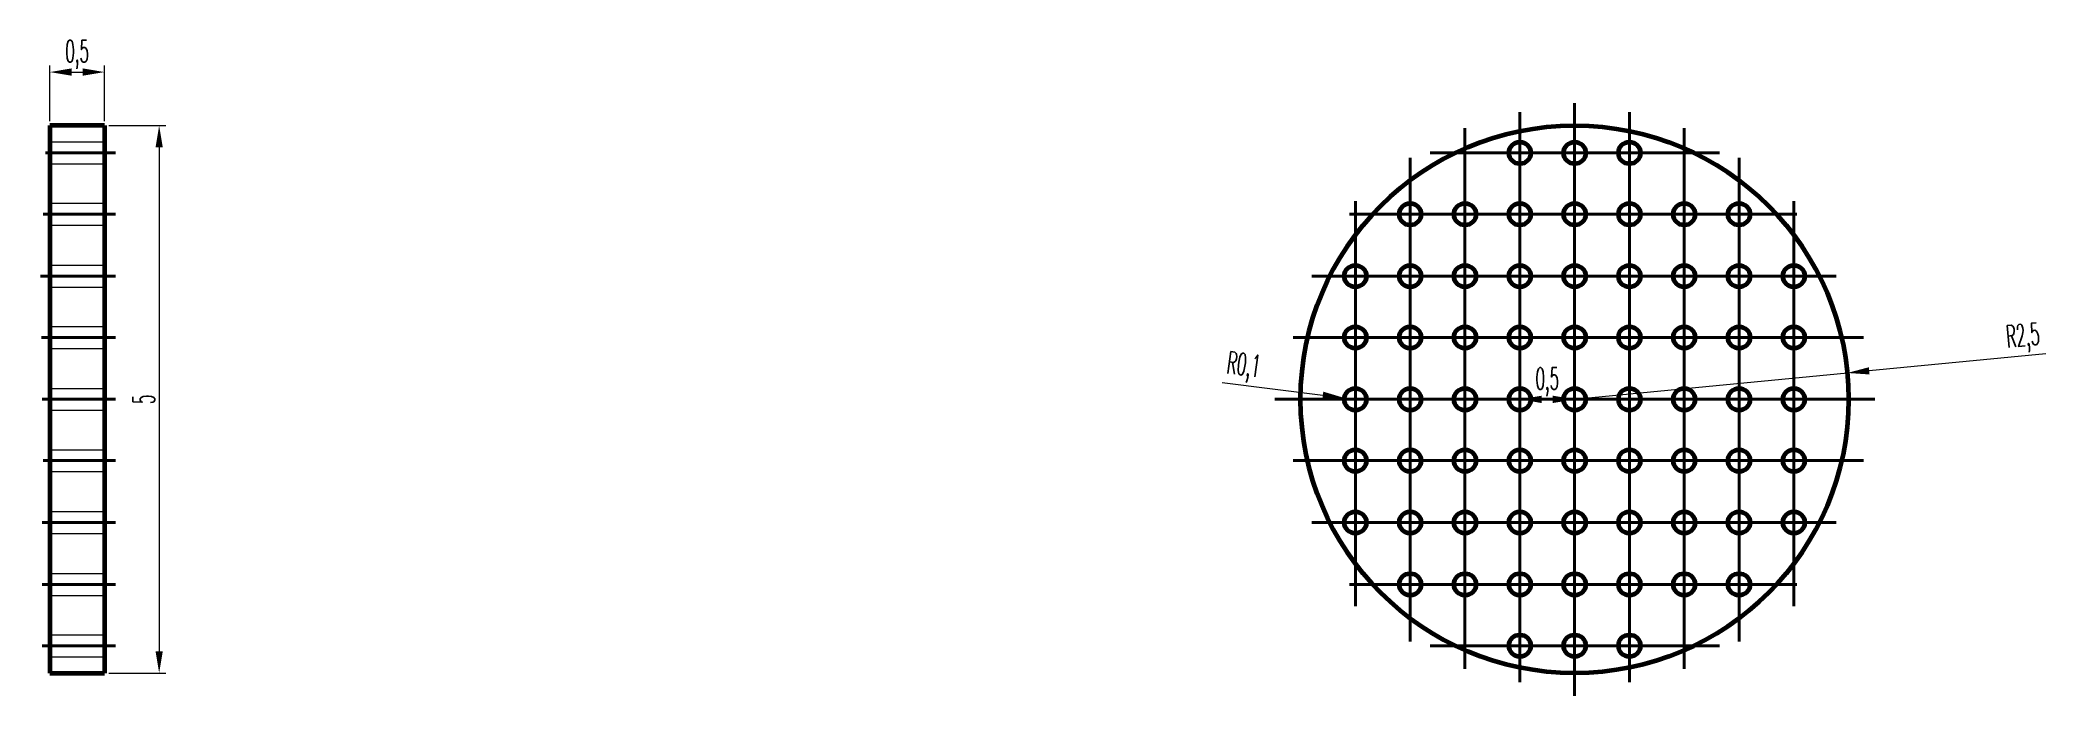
# Model space of a CAD drawing. Header units: millimetres. Extents: x -44 to 61, y -2 to 44.
# Drawn here: x 42.56 to 60.94, y -1.85 to 4.14 of the extents above; entities that cross this region are included whole.
import ezdxf

# ---------------------------------------------------------------- set-up
doc = ezdxf.new("R2010")
doc.units = ezdxf.units.MM
doc.linetypes.add('CENTRO2', pattern=[28.575, 19.05, -3.175, 3.175, -3.175])
doc.linetypes.add('JIS_02_1.2', pattern=[2.5, 1.25, -1.25])
for name, color, linetype, lineweight in [('Aristas Ocultas', 1, 'JIS_02_1.2', 20), ('Contorno', 5, 'Continuous', 60), ('Cotas', 6, 'Continuous', 20), ('Ejes', 3, 'CENTRO2', 40)]:
    doc.layers.add(name, color=color, linetype=linetype, lineweight=lineweight)
doc.styles.get("Standard").update_dxf_attribs({"font": 'romans.shx', "width": 0.5})
doc.dimstyles.new('ISO-25', dxfattribs={"dimscale": 0.2, "dimtxt": 1, "dimasz": 1, "dimexe": 0.3, "dimexo": 0.2, "dimgap": 0.2, "dimtad": 1, "dimtxsty": 'Standard', "dimcen": 2.5, "dimclrd": 256, "dimclre": 6, "dimclrt": 6, "dimadec": 0, "dimazin": 0, "dimtfac": 1, "dimtmove": 0, "dimatfit": 3, "dimfxl": 1, "dimtfillclr": 6, "dimlwd": 20, "dimlwe": 20, "dimarcsym": 0})

msp = doc.modelspace()

# ---------------------------------------------------------------- blocks, each defined once
blk = doc.blocks.new('*D1')
at = {"layer": 'Cotas', "color": 6, "linetype": 'Continuous', "lineweight": 20}
for p, q in [((42.644, 3.401), (42.644, 3.909)), ((43.144, 3.401), (43.144, 3.909))]:
    blk.add_line(p, q, dxfattribs=at)
at = {"layer": 'Cotas', "linetype": 'Continuous', "lineweight": 20}
blk.add_line((42.844, 3.849), (42.944, 3.849), dxfattribs=at)
at = {"layer": 'Cotas'}
for points in [[(42.844, 3.883), (42.844, 3.816), (42.644, 3.849)], [(42.944, 3.883), (42.944, 3.816), (43.144, 3.849)]]:
    blk.add_solid(points, dxfattribs=at)
at = {"layer": 'Defpoints', "color": 0}
for p in [(43.144, 3.849), (42.644, 3.361), (43.144, 3.361)]:
    blk.add_point(p, dxfattribs=at)
at = {"layer": 'Cotas', "color": 6, "insert": (42.894, 4.009), "char_height": 0.2, "attachment_point": 5}
blk.add_mtext('0,5', dxfattribs=at)
blk = doc.blocks.new('*D2')
at = {"layer": 'Cotas', "color": 6, "linetype": 'Continuous', "lineweight": 20}
for p, q in [((43.184, 3.361), (43.702, 3.361)), ((43.184, -1.639), (43.702, -1.639))]:
    blk.add_line(p, q, dxfattribs=at)
at = {"layer": 'Cotas', "linetype": 'Continuous', "lineweight": 20}
blk.add_line((43.642, 3.161), (43.642, -1.439), dxfattribs=at)
at = {"layer": 'Cotas'}
for points in [[(43.609, 3.161), (43.675, 3.161), (43.642, 3.361)], [(43.609, -1.439), (43.675, -1.439), (43.642, -1.639)]]:
    blk.add_solid(points, dxfattribs=at)
at = {"layer": 'Defpoints', "color": 0}
for p in [(43.144, 3.361), (43.144, -1.639), (43.642, -1.639)]:
    blk.add_point(p, dxfattribs=at)
at = {"layer": 'Cotas', "color": 6, "insert": (43.502, 0.861), "char_height": 0.2, "attachment_point": 5, "rotation": 90}
blk.add_mtext('5', dxfattribs=at)
blk = doc.blocks.new('*D6')
at = {"layer": 'Cotas', "linetype": 'Continuous', "lineweight": 20}
for p, q in [((60.856, 1.277), (59.244, 1.121)), ((56.556, 0.861), (59.045, 1.102))]:
    blk.add_line(p, q, dxfattribs=at)
at = {"layer": 'Cotas'}
blk.add_solid([(59.241, 1.154), (59.247, 1.088), (59.045, 1.102)], dxfattribs=at)
at = {"layer": 'Defpoints', "color": 0}
for p in [(59.045, 1.102), (56.556, 0.861)]:
    blk.add_point(p, dxfattribs=at)
at = {"layer": 'Cotas', "color": 6, "insert": (60.649, 1.417), "char_height": 0.2, "attachment_point": 5, "rotation": 5.5327}
blk.add_mtext('R2,5', dxfattribs=at)
blk = doc.blocks.new('*D7')
at = {"layer": 'Cotas', "linetype": 'Continuous', "lineweight": 20}
for p, q in [((53.339, 1.014), (54.259, 0.898)), ((54.556, 0.861), (54.457, 0.873))]:
    blk.add_line(p, q, dxfattribs=at)
at = {"layer": 'Cotas'}
blk.add_solid([(54.263, 0.931), (54.255, 0.865), (54.457, 0.873)], dxfattribs=at)
at = {"layer": 'Defpoints', "color": 0}
for p in [(54.457, 0.873), (54.556, 0.861)]:
    blk.add_point(p, dxfattribs=at)
at = {"layer": 'Cotas', "color": 6, "insert": (53.536, 1.15), "char_height": 0.2, "attachment_point": 5, "rotation": 352.789}
blk.add_mtext('R0,1', dxfattribs=at)
blk = doc.blocks.new('*D26')
at = {"layer": 'Contorno', "color": 6, "linetype": 'Continuous', "lineweight": 20}
for p, q in [((56.056, 0.901), (56.056, 0.921)), ((56.557, 0.821), (56.557, 0.801))]:
    blk.add_line(p, q, dxfattribs=at)
at = {"layer": 'Contorno', "linetype": 'Continuous', "lineweight": 20}
blk.add_line((56.357, 0.861), (56.256, 0.861), dxfattribs=at)
at = {"layer": 'Contorno'}
for points in [[(56.256, 0.894), (56.256, 0.827), (56.056, 0.861)], [(56.357, 0.894), (56.357, 0.827), (56.557, 0.861)]]:
    blk.add_solid(points, dxfattribs=at)
at = {"layer": 'Defpoints', "color": 0}
for p in [(56.056, 0.861), (56.056, 0.861), (56.557, 0.861)]:
    blk.add_point(p, dxfattribs=at)
at = {"layer": 'Contorno', "color": 6, "insert": (56.307, 1.02), "char_height": 0.2, "attachment_point": 5}
blk.add_mtext('0,5', dxfattribs=at)

# ---------------------------------------------------------------- dimensions: what is measured, and where the dimension line sits
at = {"layer": 'Contorno'}
dim = msp.add_linear_dim(base=(56.056, 0.861), p1=(56.557, 0.861), p2=(56.056, 0.861), dimstyle='ISO-25', dxfattribs=at)
dim.commit()
dim.dimension.update_dxf_attribs({"geometry": '*D26', "text_midpoint": (56.307, 1.02)})
at = {"layer": 'Cotas'}
dim = msp.add_linear_dim(base=(43.144, 3.849), p1=(42.644, 3.361), p2=(43.144, 3.361), dimstyle='ISO-25', dxfattribs=at)
dim.commit()
dim.dimension.update_dxf_attribs({"geometry": '*D1', "text_midpoint": (42.894, 4.009)})
dim = msp.add_linear_dim(base=(43.642, -1.639), p1=(43.144, 3.361), p2=(43.144, -1.639), angle=90, dimstyle='ISO-25', dxfattribs=at)
dim.commit()
dim.dimension.update_dxf_attribs({"geometry": '*D2', "text_midpoint": (43.502, 0.861)})
for center, mpoint, picture, middle in [((56.556, 0.861), (59.045, 1.102), '*D6', (60.664, 1.258)), ((54.556, 0.861), (54.457, 0.873), '*D7', (53.516, 0.992))]:
    dim = msp.add_radius_dim(center=center, mpoint=mpoint, dimstyle='ISO-25', dxfattribs=at)
    dim.commit()
    dim.dimension.update_dxf_attribs({"geometry": picture, "text_midpoint": middle, "dimtype": 164})

# ---------------------------------------------------------------- linework, layer by layer
at = {"layer": 'Aristas Ocultas'}
for p, q in [((42.644, 3.211), (43.144, 3.211)), ((42.644, 3.011), (43.144, 3.011)), ((42.644, 2.651), (43.144, 2.651)), ((42.644, 2.451), (43.144, 2.451)), ((42.644, 2.086), (43.144, 2.086)), ((42.644, 1.886), (43.144, 1.886)), ((42.644, 1.526), (43.144, 1.526)), ((42.644, 1.326), (43.144, 1.326)), ((42.644, 0.961), (43.144, 0.961)), ((42.644, 0.761), (43.144, 0.761)), ((42.644, 0.401), (43.144, 0.401)), ((42.644, 0.201), (43.144, 0.201)), ((42.644, -0.164), (43.144, -0.164)), ((42.644, -0.364), (43.144, -0.364)), ((42.644, -0.729), (43.144, -0.729)), ((42.644, -0.929), (43.144, -0.929)), ((42.644, -1.289), (43.144, -1.289)), ((42.644, -1.489), (43.144, -1.489))]:
    msp.add_line(p, q, dxfattribs=at)
at = {"layer": 'Contorno'}
for p, q in [((43.144, 3.361), (42.644, 3.361)), ((42.644, 3.361), (42.644, -1.639)), ((43.144, 3.361), (43.144, -1.639)), ((42.644, -1.639), (43.144, -1.639))]:
    msp.add_line(p, q, dxfattribs=at)
for centre, radius in [((56.556, 0.861), 2.5), ((56.056, 3.111), 0.1), ((56.556, 3.111), 0.1), ((57.056, 3.111), 0.1), ((55.056, 2.551), 0.1), ((55.556, 2.551), 0.1), ((56.056, 2.551), 0.1), ((56.556, 2.551), 0.1), ((57.056, 2.551), 0.1), ((57.556, 2.551), 0.1), ((58.056, 2.551), 0.1), ((54.556, 1.986), 0.1), ((55.056, 1.986), 0.1), ((55.556, 1.986), 0.1), ((56.056, 1.986), 0.1), ((56.556, 1.986), 0.1), ((57.056, 1.986), 0.1), ((57.556, 1.986), 0.1), ((58.056, 1.986), 0.1), ((58.556, 1.986), 0.1), ((54.556, 1.426), 0.1), ((55.056, 1.426), 0.1), ((55.556, 1.426), 0.1), ((56.056, 1.426), 0.1), ((56.556, 1.426), 0.1), ((57.056, 1.426), 0.1), ((57.556, 1.426), 0.1), ((58.056, 1.426), 0.1), ((58.556, 1.426), 0.1), ((54.556, 0.861), 0.1), ((55.056, 0.861), 0.1), ((55.556, 0.861), 0.1), ((56.056, 0.861), 0.1), ((56.556, 0.861), 0.1), ((57.056, 0.861), 0.1), ((57.556, 0.861), 0.1), ((58.056, 0.861), 0.1), ((58.556, 0.861), 0.1), ((54.556, 0.301), 0.1), ((55.056, 0.301), 0.1), ((55.556, 0.301), 0.1), ((56.056, 0.301), 0.1), ((56.556, 0.301), 0.1), ((57.056, 0.301), 0.1), ((57.556, 0.301), 0.1), ((58.056, 0.301), 0.1), ((58.556, 0.301), 0.1), ((54.556, -0.264), 0.1), ((55.056, -0.264), 0.1), ((55.556, -0.264), 0.1), ((56.056, -0.264), 0.1), ((56.556, -0.264), 0.1), ((57.056, -0.264), 0.1), ((57.556, -0.264), 0.1), ((58.056, -0.264), 0.1), ((58.556, -0.264), 0.1), ((55.056, -0.829), 0.1), ((55.556, -0.829), 0.1), ((56.056, -0.829), 0.1), ((56.556, -0.829), 0.1), ((57.056, -0.829), 0.1), ((57.556, -0.829), 0.1), ((58.056, -0.829), 0.1), ((56.056, -1.389), 0.1), ((56.556, -1.389), 0.1), ((57.056, -1.389), 0.1)]:
    msp.add_circle(centre, radius, dxfattribs=at)
at = {"layer": 'Ejes'}
for p, q in [((56.556, -1.846), (56.556, 3.565)), ((55.556, -1.599), (55.556, 3.338)), ((56.056, -1.721), (56.056, 3.483)), ((57.056, -1.721), (57.056, 3.483)), ((57.556, -1.599), (57.556, 3.338)), ((42.604, 3.111), (43.244, 3.111)), ((55.056, -1.349), (55.056, 3.065)), ((55.238, 3.111), (57.878, 3.111)), ((58.056, -1.349), (58.056, 3.065)), ((54.556, -1.027), (54.556, 2.669)), ((58.556, -1.027), (58.556, 2.669)), ((42.585, 2.551), (43.244, 2.551)), ((54.503, 2.551), (58.583, 2.551)), ((43.244, 1.986), (42.558, 1.986)), ((54.158, 1.986), (58.943, 1.986)), ((42.569, 1.426), (43.244, 1.426)), ((53.989, 1.426), (59.192, 1.426)), ((42.575, 0.861), (43.244, 0.861)), ((53.82, 0.861), (59.295, 0.861)), ((42.585, 0.301), (43.244, 0.301)), ((53.989, 0.301), (59.192, 0.301)), ((43.244, -0.264), (42.575, -0.264)), ((54.158, -0.264), (58.943, -0.264)), ((42.575, -0.829), (43.244, -0.829)), ((54.503, -0.829), (58.583, -0.829)), ((42.575, -1.389), (43.244, -1.389)), ((55.238, -1.389), (57.878, -1.389))]:
    msp.add_line(p, q, dxfattribs=at)

msp.set_redraw_order([(e.dxf.handle, doc.entitydb.next_handle()) for e in msp.query("TEXT MTEXT ATTDEF DIMENSION ARC_DIMENSION")])  # texts and dimensions are drawn at this point

doc.saveas('drawing.dxf')
